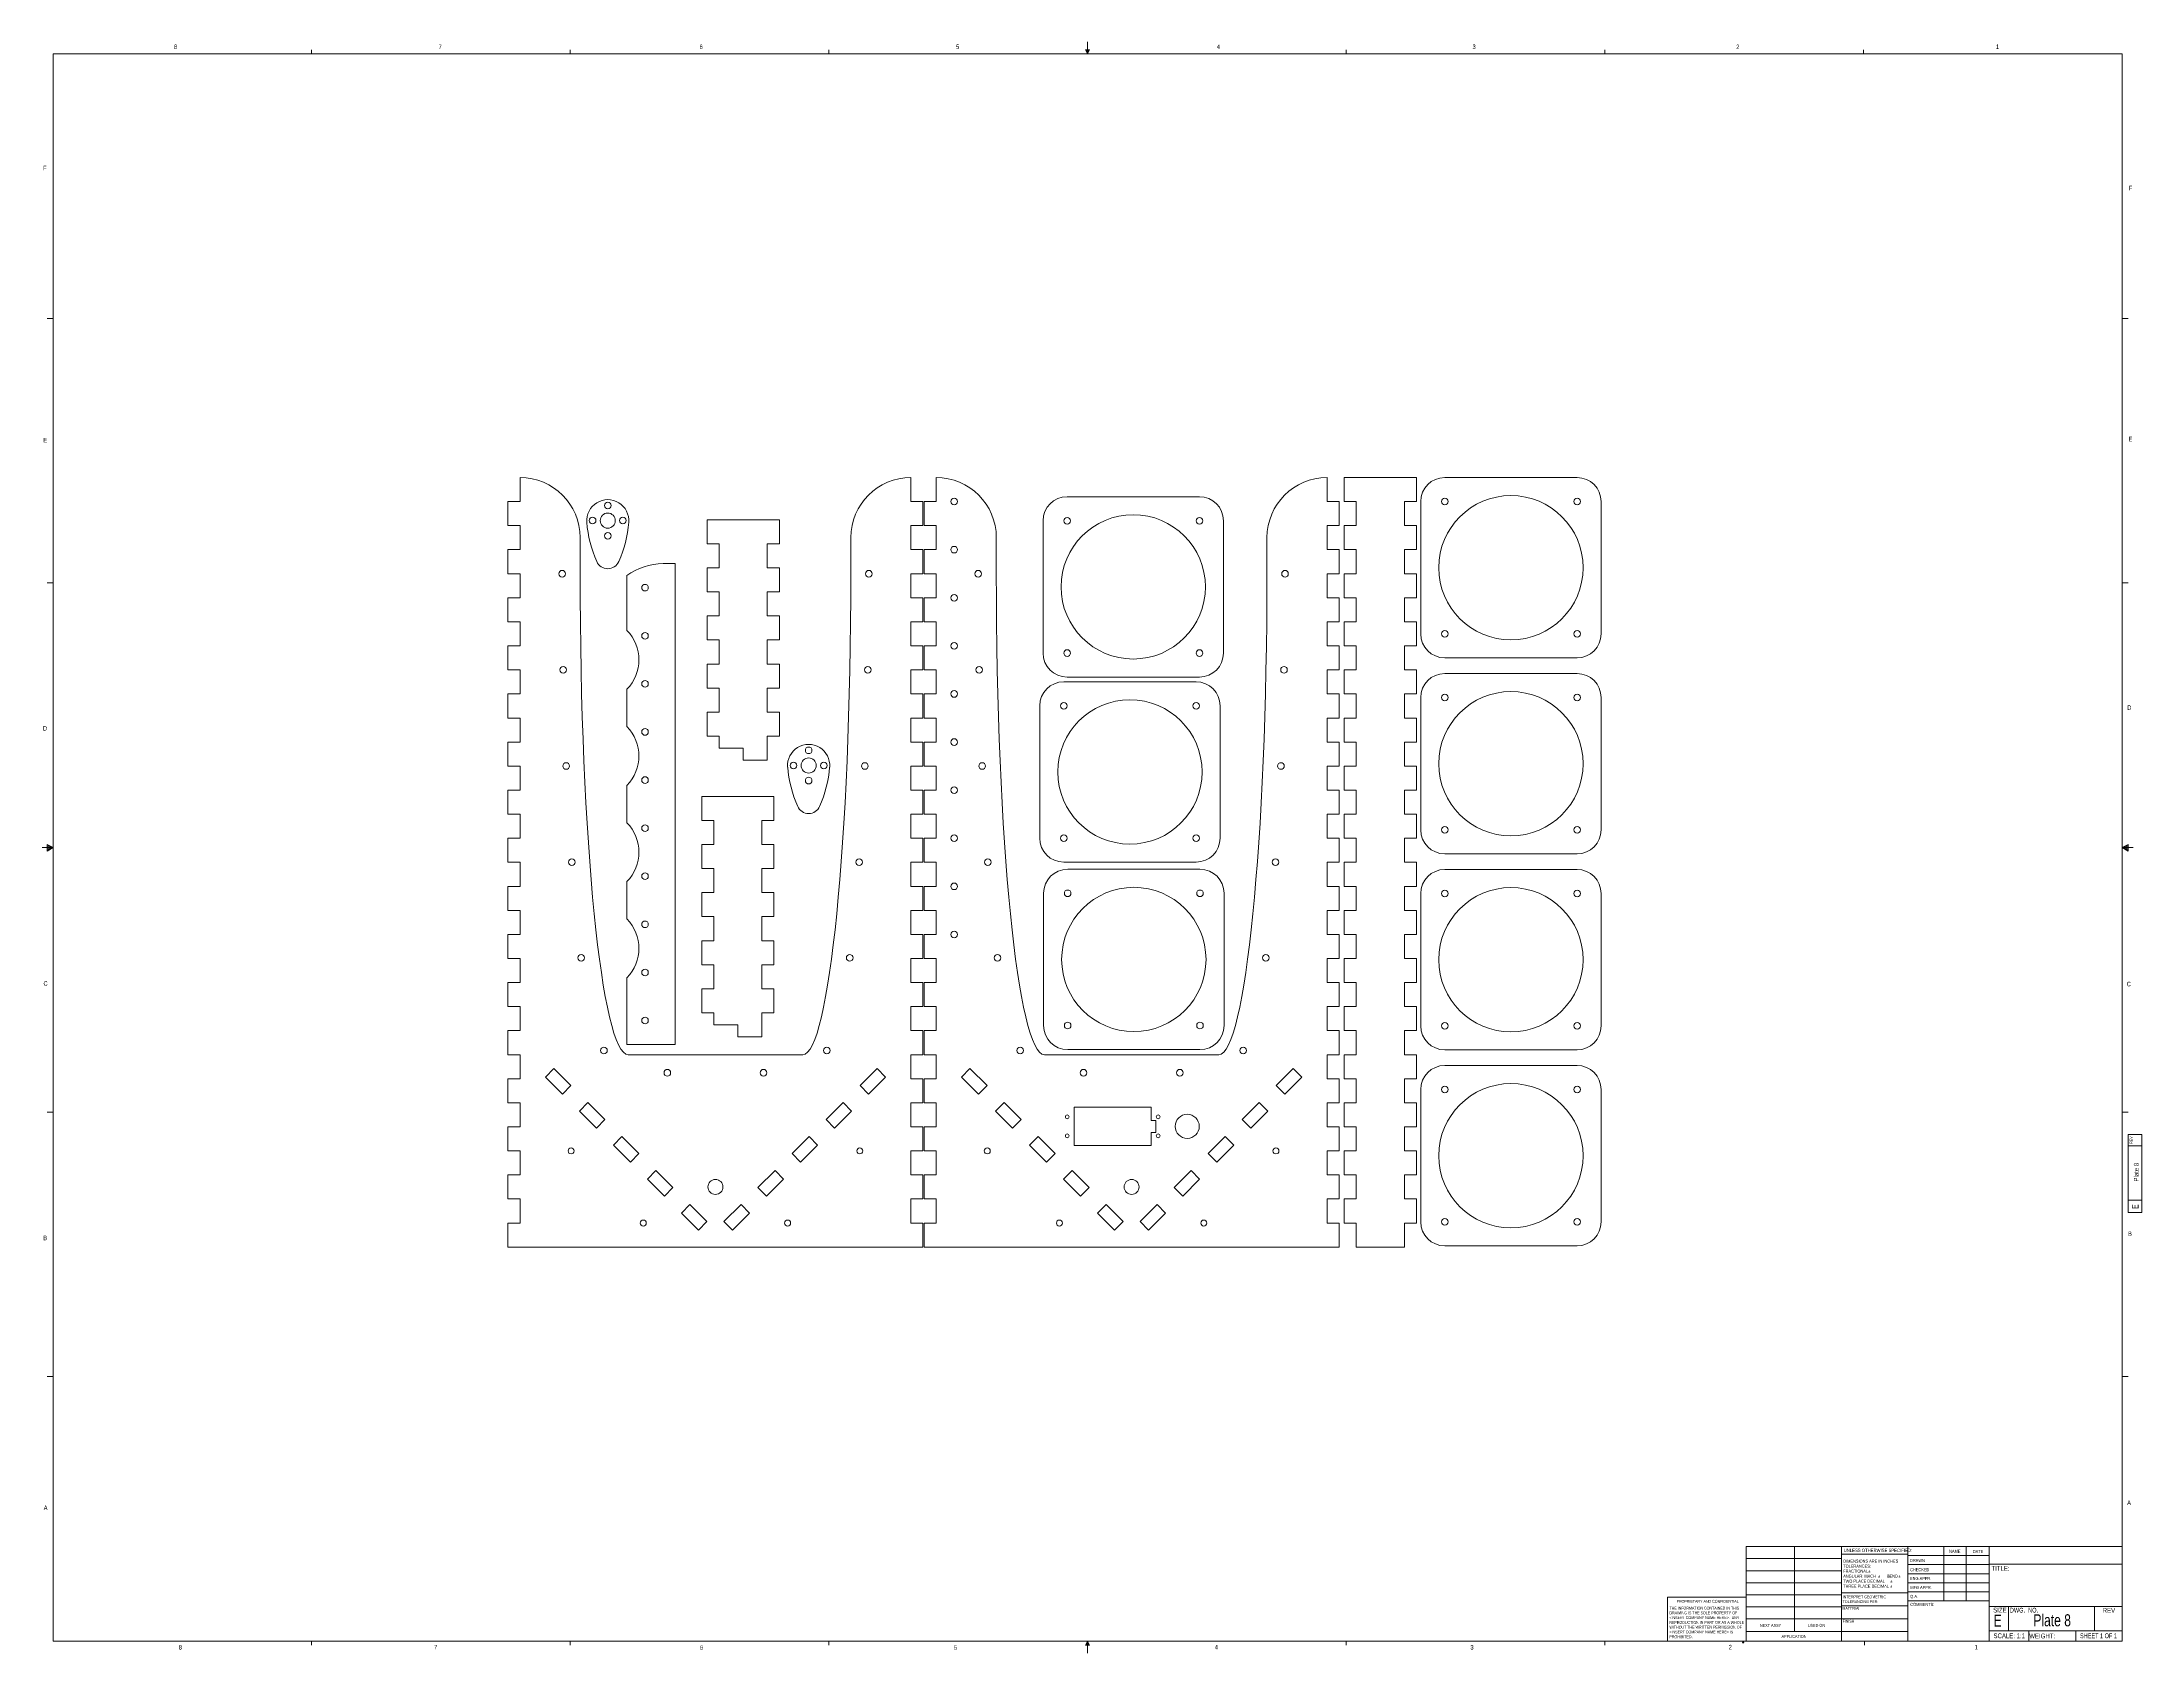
# Model space of a CAD drawing. Header units: inches. Extents: x 0.3 to 43.9, y 0.2 to 33.7.
import ezdxf

# ---------------------------------------------------------------- set-up
doc = ezdxf.new("R2010")
doc.units = ezdxf.units.IN
doc.header["$MEASUREMENT"] = 0
doc.styles.add('SLDTEXTSTYLE0', font='TXT', dxfattribs={"width": 0.75})
doc.styles.add('SLDTEXTSTYLE1', font='TXT', dxfattribs={"width": 0.6875})
doc.styles.add('SLDTEXTSTYLE2', font='TXT', dxfattribs={"width": 0.694444})

# ---------------------------------------------------------------- blocks, each defined once
blk = doc.blocks.new('SW_NOTE_0')
at = {"color": 0, "linetype": 'Continuous', "lineweight": 0, "char_height": 0.06, "attachment_point": 1, "style": 'SLDTEXTSTYLE0'}
for s, insert in [('INTERPRET GEOMETRIC', (0, 0.077)), ('TOLERANCING PER:', (0, -0.022))]:
    blk.add_mtext(s, dxfattribs=dict(at, insert=insert))
blk = doc.blocks.new('SW_NOTE_1')
at = {"color": 0, "linetype": 'Continuous', "lineweight": 0, "char_height": 0.065, "attachment_point": 1, "style": 'SLDTEXTSTYLE0'}
for s, insert in [('DIMENSIONS ARE IN INCHES', (0, 0.084)), ('ANGULAR: MACH', (0, -0.229)), ('TOLERANCES:', (0, -0.021)), ('TWO PLACE DECIMAL', (0, -0.334)), ('FRACTIONAL', (0, -0.125)), ('%%p', (0.518, -0.125)), ('%%p', (0.723, -0.229)), ('BEND', (0.907, -0.229)), ('%%p', (0.979, -0.334)), ('%%p', (1.148, -0.229)), ('THREE PLACE DECIMAL', (0, -0.438)), ('%%p', (0.974, -0.438))]:
    blk.add_mtext(s, dxfattribs=dict(at, insert=insert))
blk = doc.blocks.new('SW_NOTE_2')
at = {"color": 0, "linetype": 'Continuous', "lineweight": 0, "char_height": 0.06, "attachment_point": 1, "style": 'SLDTEXTSTYLE0'}
for s, insert in [('THE INFORMATION CONTAINED IN THIS', (0, 0.077)), ('WITHOUT THE WRITTEN PERMISSION OF', (0, -0.32)), ('<INSERT COMPANY NAME HERE>.  ANY', (0, -0.121)), ('<INSERT COMPANY NAME HERE> IS', (0, -0.42)), ('DRAWING IS THE SOLE PROPERTY OF', (0, -0.022)), ('REPRODUCTION IN PART OR AS A WHOLE', (0, -0.221)), ('PROHIBITED.', (0, -0.519))]:
    blk.add_mtext(s, dxfattribs=dict(at, insert=insert))

msp = doc.modelspace()

# ---------------------------------------------------------------- linework, layer by layer
at = {"color": 7, "linetype": 'Continuous', "lineweight": 0}
for p, q in [((22.023, 33.411), (22.023, 33.658)), ((0.523, 33.411), (43.523, 33.411)), ((0.523, 33.411), (0.523, 0.411)), ((5.898, 33.411), (5.898, 33.495)), ((11.273, 33.411), (11.273, 33.495)), ((16.648, 33.411), (16.648, 33.495)), ((21.981, 33.496), (22.067, 33.496)), ((22.023, 33.411), (21.981, 33.496)), ((22.023, 33.411), (21.989, 33.496)), ((22.023, 33.411), (22.009, 33.496)), ((22.023, 33.411), (22.036, 33.496)), ((22.023, 33.411), (22.046, 33.496)), ((22.023, 33.411), (22.067, 33.496)), ((27.398, 33.411), (27.398, 33.495)), ((32.773, 33.411), (32.773, 33.495)), ((38.148, 33.411), (38.148, 33.495)), ((43.523, 0.411), (43.523, 33.411)), ((0.523, 27.911), (0.398, 27.911)), ((43.523, 27.911), (43.648, 27.911)), ((0.523, 22.411), (0.398, 22.411)), ((43.523, 22.411), (43.648, 22.411)), ((0.523, 16.911), (0.294, 16.911)), ((0.399, 16.976), (0.399, 16.837)), ((0.523, 16.911), (0.399, 16.976)), ((0.399, 16.958), (0.523, 16.911)), ((0.399, 16.934), (0.523, 16.911)), ((0.399, 16.837), (0.523, 16.911)), ((0.399, 16.865), (0.523, 16.911)), ((0.399, 16.891), (0.523, 16.911)), ((43.523, 16.911), (43.647, 16.976)), ((43.647, 16.958), (43.523, 16.911)), ((43.647, 16.934), (43.523, 16.911)), ((43.647, 16.891), (43.523, 16.911)), ((43.647, 16.865), (43.523, 16.911)), ((43.647, 16.837), (43.523, 16.911)), ((43.523, 16.911), (43.752, 16.911)), ((43.647, 16.976), (43.647, 16.837)), ((0.523, 11.411), (0.398, 11.411)), ((43.523, 11.411), (43.648, 11.411)), ((43.648, 10.943), (43.937, 10.943)), ((43.648, 10.943), (43.648, 9.32)), ((43.937, 10.943), (43.937, 9.32)), ((43.937, 10.71), (43.648, 10.71)), ((43.648, 9.576), (43.937, 9.576)), ((43.648, 9.32), (43.937, 9.32)), ((0.523, 5.911), (0.398, 5.911)), ((43.523, 5.911), (43.648, 5.911)), ((35.714, 2.375), (43.523, 2.375)), ((35.714, 0.411), (35.714, 2.375)), ((36.712, 2.375), (36.712, 0.607)), ((37.691, 0.411), (37.691, 2.375)), ((39.073, 2.221), (37.691, 2.221)), ((39.073, 2.375), (39.073, 0.411)), ((39.073, 2.187), (40.764, 2.187)), ((39.817, 2.375), (39.817, 1.25)), ((40.285, 2.375), (40.285, 1.25)), ((40.764, 2.375), (40.764, 0.411)), ((35.714, 2.125), (37.691, 2.125)), ((35.714, 1.875), (37.691, 1.875)), ((39.073, 2), (40.764, 2)), ((39.073, 1.812), (40.764, 1.812)), ((40.764, 2.008), (43.523, 2.008)), ((34.077, 0.411), (34.077, 1.325)), ((35.714, 1.325), (34.077, 1.325)), ((35.714, 1.625), (37.691, 1.625)), ((35.714, 1.375), (37.691, 1.375)), ((37.691, 1.414), (39.073, 1.414)), ((40.764, 1.625), (39.073, 1.625)), ((40.764, 1.437), (39.073, 1.437)), ((35.714, 1.125), (37.691, 1.125)), ((35.714, 0.875), (37.691, 0.875)), ((37.691, 1.144), (39.073, 1.144)), ((37.691, 0.874), (39.073, 0.874)), ((40.764, 1.25), (39.073, 1.25)), ((40.764, 1.13), (43.523, 1.13)), ((41.16, 1.13), (41.16, 0.623)), ((42.951, 1.13), (42.951, 0.623)), ((35.714, 0.607), (39.073, 0.607)), ((40.764, 0.623), (43.523, 0.623)), ((41.587, 0.623), (41.587, 0.411)), ((42.559, 0.623), (42.559, 0.411)), ((43.523, 0.411), (0.523, 0.411)), ((5.898, 0.411), (5.898, 0.326)), ((11.273, 0.411), (11.273, 0.326)), ((16.648, 0.411), (16.648, 0.326)), ((22.023, 0.411), (21.981, 0.325)), ((21.981, 0.325), (22.067, 0.325)), ((22.023, 0.411), (21.989, 0.325)), ((22.023, 0.411), (22.009, 0.325)), ((22.023, 0.411), (22.023, 0.163)), ((22.023, 0.411), (22.067, 0.325)), ((22.023, 0.411), (22.046, 0.325)), ((22.023, 0.411), (22.036, 0.325)), ((27.398, 0.411), (27.398, 0.326)), ((32.773, 0.411), (32.773, 0.326)), ((35.634, 0.376), (35.648, 0.411)), ((35.66, 0.376), (35.634, 0.376)), ((35.648, 0.411), (35.66, 0.376)), ((38.173, 0.411), (38.173, 0.326))]:
    msp.add_line(p, q, dxfattribs=at)
at = {"color": 7, "linetype": 'Continuous', "lineweight": 15}
for p, q in [((10.228, 24.103), (10.228, 24.603)), ((18.353, 24.603), (18.353, 24.103)), ((18.877, 24.103), (18.877, 24.603)), ((27.002, 24.603), (27.002, 24.103)), ((28.859, 24.603), (27.359, 24.603)), ((27.359, 24.103), (27.359, 24.603)), ((28.859, 24.103), (28.859, 24.603)), ((29.447, 24.603), (32.197, 24.603)), ((9.978, 24.103), (9.978, 23.603)), ((9.978, 24.103), (10.228, 24.103)), ((18.353, 24.103), (18.603, 24.103)), ((18.603, 23.603), (18.603, 24.103)), ((18.627, 24.103), (18.627, 23.603)), ((18.627, 24.103), (18.877, 24.103)), ((24.348, 24.204), (21.598, 24.204)), ((27.002, 24.103), (27.252, 24.103)), ((27.252, 23.603), (27.252, 24.103)), ((27.359, 24.103), (27.609, 24.103)), ((27.609, 24.103), (27.609, 23.603)), ((28.609, 24.103), (28.859, 24.103)), ((28.609, 23.603), (28.609, 24.103)), ((28.947, 21.353), (28.947, 24.103)), ((32.697, 24.103), (32.697, 21.353)), ((10.228, 23.603), (9.978, 23.603)), ((10.228, 23.103), (10.228, 23.603)), ((14.118, 23.725), (15.618, 23.725)), ((14.118, 23.225), (14.118, 23.725)), ((15.618, 23.225), (15.618, 23.725)), ((18.603, 23.603), (18.353, 23.603)), ((18.353, 23.603), (18.353, 23.103)), ((18.877, 23.603), (18.627, 23.603)), ((18.877, 23.103), (18.877, 23.603)), ((21.098, 23.704), (21.098, 20.954)), ((24.848, 20.954), (24.848, 23.704)), ((27.252, 23.603), (27.002, 23.603)), ((27.002, 23.603), (27.002, 23.103)), ((27.609, 23.603), (27.359, 23.603)), ((27.359, 23.103), (27.359, 23.603)), ((28.859, 23.603), (28.609, 23.603)), ((28.859, 23.103), (28.859, 23.603)), ((11.478, 22.603), (11.478, 23.353)), ((14.368, 23.225), (14.118, 23.225)), ((14.368, 22.725), (14.368, 23.225)), ((15.618, 23.225), (15.368, 23.225)), ((15.368, 23.225), (15.368, 22.725)), ((17.103, 23.353), (17.103, 22.603)), ((20.127, 22.603), (20.127, 23.353)), ((25.752, 23.353), (25.752, 22.603)), ((9.978, 23.103), (9.978, 22.603)), ((9.978, 23.103), (10.228, 23.103)), ((13.451, 22.813), (13.201, 22.813)), ((13.451, 12.813), (13.451, 22.813)), ((14.118, 22.725), (14.368, 22.725)), ((14.118, 22.225), (14.118, 22.725)), ((15.368, 22.725), (15.618, 22.725)), ((15.618, 22.225), (15.618, 22.725)), ((18.353, 23.103), (18.603, 23.103)), ((18.603, 22.603), (18.603, 23.103)), ((18.627, 23.103), (18.627, 22.603)), ((18.627, 23.103), (18.877, 23.103)), ((27.002, 23.103), (27.252, 23.103)), ((27.252, 22.603), (27.252, 23.103)), ((27.359, 23.103), (27.609, 23.103)), ((27.609, 23.103), (27.609, 22.603)), ((28.609, 23.103), (28.859, 23.103)), ((28.609, 22.603), (28.609, 23.103)), ((10.228, 22.603), (9.978, 22.603)), ((10.228, 22.103), (10.228, 22.603)), ((12.451, 22.563), (12.451, 21.425)), ((18.603, 22.603), (18.353, 22.603)), ((18.353, 22.603), (18.353, 22.103)), ((18.877, 22.603), (18.627, 22.603)), ((18.877, 22.103), (18.877, 22.603)), ((27.252, 22.603), (27.002, 22.603)), ((27.002, 22.603), (27.002, 22.103)), ((27.609, 22.603), (27.359, 22.603)), ((27.359, 22.103), (27.359, 22.603)), ((28.859, 22.603), (28.609, 22.603)), ((28.859, 22.103), (28.859, 22.603)), ((9.978, 22.103), (9.978, 21.603)), ((9.978, 22.103), (10.228, 22.103)), ((14.368, 22.225), (14.118, 22.225)), ((14.368, 21.725), (14.368, 22.225)), ((15.618, 22.225), (15.368, 22.225)), ((15.368, 22.225), (15.368, 21.725)), ((18.353, 22.103), (18.603, 22.103)), ((18.603, 21.603), (18.603, 22.103)), ((18.627, 22.103), (18.627, 21.603)), ((18.627, 22.103), (18.877, 22.103)), ((27.002, 22.103), (27.252, 22.103)), ((27.252, 21.603), (27.252, 22.103)), ((27.359, 22.103), (27.609, 22.103)), ((27.609, 22.103), (27.609, 21.603)), ((28.609, 22.103), (28.859, 22.103)), ((28.609, 21.603), (28.609, 22.103)), ((10.228, 21.603), (9.978, 21.603)), ((10.228, 21.103), (10.228, 21.603)), ((14.118, 21.725), (14.368, 21.725)), ((14.118, 21.225), (14.118, 21.725)), ((15.368, 21.725), (15.618, 21.725)), ((15.618, 21.225), (15.618, 21.725)), ((18.603, 21.603), (18.353, 21.603)), ((18.353, 21.603), (18.353, 21.103)), ((18.877, 21.603), (18.627, 21.603)), ((18.877, 21.103), (18.877, 21.603)), ((27.252, 21.603), (27.002, 21.603)), ((27.002, 21.603), (27.002, 21.103)), ((27.609, 21.603), (27.359, 21.603)), ((27.359, 21.103), (27.359, 21.603)), ((28.859, 21.603), (28.609, 21.603)), ((28.859, 21.103), (28.859, 21.603)), ((9.978, 21.103), (9.978, 20.603)), ((9.978, 21.103), (10.228, 21.103)), ((14.368, 21.225), (14.118, 21.225)), ((14.368, 20.725), (14.368, 21.225)), ((15.618, 21.225), (15.368, 21.225)), ((15.368, 21.225), (15.368, 20.725)), ((18.353, 21.103), (18.603, 21.103)), ((18.603, 20.603), (18.603, 21.103)), ((18.627, 21.103), (18.627, 20.603)), ((18.627, 21.103), (18.877, 21.103)), ((27.002, 21.103), (27.252, 21.103)), ((27.252, 20.603), (27.252, 21.103)), ((27.359, 21.103), (27.609, 21.103)), ((27.609, 21.103), (27.609, 20.603)), ((28.609, 21.103), (28.859, 21.103)), ((28.609, 20.603), (28.609, 21.103)), ((10.228, 20.603), (9.978, 20.603)), ((10.228, 20.103), (10.228, 20.603)), ((14.118, 20.725), (14.368, 20.725)), ((14.118, 20.225), (14.118, 20.725)), ((15.368, 20.725), (15.618, 20.725)), ((15.618, 20.225), (15.618, 20.725)), ((18.603, 20.603), (18.353, 20.603)), ((18.353, 20.603), (18.353, 20.103)), ((18.877, 20.603), (18.627, 20.603)), ((18.877, 20.103), (18.877, 20.603)), ((27.252, 20.603), (27.002, 20.603)), ((27.002, 20.603), (27.002, 20.103)), ((27.609, 20.603), (27.359, 20.603)), ((27.359, 20.103), (27.359, 20.603)), ((28.859, 20.603), (28.609, 20.603)), ((28.859, 20.103), (28.859, 20.603)), ((32.197, 20.853), (29.447, 20.853)), ((29.447, 20.528), (32.197, 20.528)), ((9.978, 20.103), (9.978, 19.603)), ((9.978, 20.103), (10.228, 20.103)), ((12.451, 20.201), (12.451, 19.425)), ((14.368, 20.225), (14.118, 20.225)), ((14.368, 19.725), (14.368, 20.225)), ((15.618, 20.225), (15.368, 20.225)), ((15.368, 20.225), (15.368, 19.725)), ((18.353, 20.103), (18.603, 20.103)), ((18.603, 19.603), (18.603, 20.103)), ((18.627, 20.103), (18.627, 19.603)), ((18.627, 20.103), (18.877, 20.103)), ((21.529, 20.356), (24.279, 20.356)), ((21.598, 20.454), (24.348, 20.454)), ((27.002, 20.103), (27.252, 20.103)), ((27.252, 19.603), (27.252, 20.103)), ((27.359, 20.103), (27.609, 20.103)), ((27.609, 20.103), (27.609, 19.603)), ((28.609, 20.103), (28.859, 20.103)), ((28.609, 19.603), (28.609, 20.103)), ((14.118, 19.725), (14.368, 19.725)), ((14.118, 19.225), (14.118, 19.725)), ((15.368, 19.725), (15.618, 19.725)), ((15.618, 19.225), (15.618, 19.725)), ((21.029, 17.106), (21.029, 19.856)), ((24.779, 19.856), (24.779, 17.106)), ((28.947, 17.278), (28.947, 20.028)), ((32.697, 20.028), (32.697, 17.278)), ((10.228, 19.603), (9.978, 19.603)), ((10.228, 19.103), (10.228, 19.603)), ((14.368, 19.225), (14.118, 19.225)), ((14.368, 18.975), (14.368, 19.225)), ((15.618, 19.225), (15.368, 19.225)), ((15.368, 19.225), (15.368, 18.725)), ((18.603, 19.603), (18.353, 19.603)), ((18.353, 19.603), (18.353, 19.103)), ((18.877, 19.603), (18.627, 19.603)), ((18.877, 19.103), (18.877, 19.603)), ((27.252, 19.603), (27.002, 19.603)), ((27.002, 19.603), (27.002, 19.103)), ((27.609, 19.603), (27.359, 19.603)), ((27.359, 19.103), (27.359, 19.603)), ((28.859, 19.603), (28.609, 19.603)), ((28.859, 19.103), (28.859, 19.603)), ((9.978, 19.103), (9.978, 18.603)), ((9.978, 19.103), (10.228, 19.103)), ((14.868, 18.975), (14.368, 18.975)), ((14.868, 18.725), (14.868, 18.975)), ((18.353, 19.103), (18.603, 19.103)), ((18.603, 18.603), (18.603, 19.103)), ((18.627, 19.103), (18.627, 18.603)), ((18.627, 19.103), (18.877, 19.103)), ((27.002, 19.103), (27.252, 19.103)), ((27.252, 18.603), (27.252, 19.103)), ((27.359, 19.103), (27.609, 19.103)), ((27.609, 19.103), (27.609, 18.603)), ((28.609, 19.103), (28.859, 19.103)), ((28.609, 18.603), (28.609, 19.103)), ((10.228, 18.603), (9.978, 18.603)), ((10.228, 18.103), (10.228, 18.603)), ((14.868, 18.725), (15.368, 18.725)), ((18.603, 18.603), (18.353, 18.603)), ((18.353, 18.603), (18.353, 18.103)), ((18.877, 18.603), (18.627, 18.603)), ((18.877, 18.103), (18.877, 18.603)), ((27.252, 18.603), (27.002, 18.603)), ((27.002, 18.603), (27.002, 18.103)), ((27.609, 18.603), (27.359, 18.603)), ((27.359, 18.103), (27.359, 18.603)), ((28.859, 18.603), (28.609, 18.603)), ((28.859, 18.103), (28.859, 18.603)), ((9.978, 18.103), (9.978, 17.603)), ((9.978, 18.103), (10.228, 18.103)), ((12.451, 18.201), (12.451, 17.425)), ((14.006, 17.973), (15.506, 17.973)), ((14.006, 17.473), (14.006, 17.973)), ((15.506, 17.473), (15.506, 17.973)), ((18.353, 18.103), (18.603, 18.103)), ((18.603, 17.603), (18.603, 18.103)), ((18.627, 18.103), (18.627, 17.603)), ((18.627, 18.103), (18.877, 18.103)), ((27.002, 18.103), (27.252, 18.103)), ((27.252, 17.603), (27.252, 18.103)), ((27.359, 18.103), (27.609, 18.103)), ((27.609, 18.103), (27.609, 17.603)), ((28.609, 18.103), (28.859, 18.103)), ((28.609, 17.603), (28.609, 18.103)), ((10.228, 17.603), (9.978, 17.603)), ((10.228, 17.103), (10.228, 17.603)), ((14.256, 17.473), (14.006, 17.473)), ((14.256, 16.973), (14.256, 17.473)), ((15.506, 17.473), (15.256, 17.473)), ((15.256, 17.473), (15.256, 16.973)), ((18.603, 17.603), (18.353, 17.603)), ((18.353, 17.603), (18.353, 17.103)), ((18.877, 17.603), (18.627, 17.603)), ((18.877, 17.103), (18.877, 17.603)), ((27.252, 17.603), (27.002, 17.603)), ((27.002, 17.603), (27.002, 17.103)), ((27.609, 17.603), (27.359, 17.603)), ((27.359, 17.103), (27.359, 17.603)), ((28.859, 17.603), (28.609, 17.603)), ((28.859, 17.103), (28.859, 17.603)), ((9.978, 17.103), (9.978, 16.603)), ((9.978, 17.103), (10.228, 17.103)), ((18.353, 17.103), (18.603, 17.103)), ((18.603, 16.603), (18.603, 17.103)), ((18.627, 17.103), (18.627, 16.603)), ((18.627, 17.103), (18.877, 17.103)), ((27.002, 17.103), (27.252, 17.103)), ((27.252, 16.603), (27.252, 17.103)), ((27.359, 17.103), (27.609, 17.103)), ((27.609, 17.103), (27.609, 16.603)), ((28.609, 17.103), (28.859, 17.103)), ((28.609, 16.603), (28.609, 17.103)), ((10.228, 16.603), (9.978, 16.603)), ((10.228, 16.103), (10.228, 16.603)), ((14.006, 16.973), (14.256, 16.973)), ((14.006, 16.473), (14.006, 16.973)), ((15.256, 16.973), (15.506, 16.973)), ((15.506, 16.473), (15.506, 16.973)), ((18.603, 16.603), (18.353, 16.603)), ((18.353, 16.603), (18.353, 16.103)), ((18.877, 16.603), (18.627, 16.603)), ((18.877, 16.103), (18.877, 16.603)), ((24.279, 16.606), (21.529, 16.606)), ((27.252, 16.603), (27.002, 16.603)), ((27.002, 16.603), (27.002, 16.103)), ((27.609, 16.603), (27.359, 16.603)), ((27.359, 16.103), (27.359, 16.603)), ((28.859, 16.603), (28.609, 16.603)), ((28.859, 16.103), (28.859, 16.603)), ((32.197, 16.778), (29.447, 16.778)), ((12.451, 16.201), (12.451, 15.425)), ((14.256, 16.473), (14.006, 16.473)), ((14.256, 15.973), (14.256, 16.473)), ((15.506, 16.473), (15.256, 16.473)), ((15.256, 16.473), (15.256, 15.973)), ((21.61, 16.458), (24.36, 16.458)), ((29.447, 16.453), (32.197, 16.453)), ((9.978, 16.103), (9.978, 15.603)), ((9.978, 16.103), (10.228, 16.103)), ((14.006, 15.973), (14.256, 15.973)), ((14.006, 15.473), (14.006, 15.973)), ((15.256, 15.973), (15.506, 15.973)), ((15.506, 15.473), (15.506, 15.973)), ((18.353, 16.103), (18.603, 16.103)), ((18.603, 15.603), (18.603, 16.103)), ((18.627, 16.103), (18.627, 15.603)), ((18.627, 16.103), (18.877, 16.103)), ((21.11, 13.208), (21.11, 15.958)), ((24.86, 15.958), (24.86, 13.208)), ((27.002, 16.103), (27.252, 16.103)), ((27.252, 15.603), (27.252, 16.103)), ((27.359, 16.103), (27.609, 16.103)), ((27.609, 16.103), (27.609, 15.603)), ((28.609, 16.103), (28.859, 16.103)), ((28.609, 15.603), (28.609, 16.103)), ((28.947, 13.203), (28.947, 15.953)), ((32.697, 15.953), (32.697, 13.203)), ((10.228, 15.603), (9.978, 15.603)), ((10.228, 15.103), (10.228, 15.603)), ((14.256, 15.473), (14.006, 15.473)), ((14.256, 14.973), (14.256, 15.473)), ((15.506, 15.473), (15.256, 15.473)), ((15.256, 15.473), (15.256, 14.973)), ((18.603, 15.603), (18.353, 15.603)), ((18.353, 15.603), (18.353, 15.103)), ((18.877, 15.603), (18.627, 15.603)), ((18.877, 15.103), (18.877, 15.603)), ((27.252, 15.603), (27.002, 15.603)), ((27.002, 15.603), (27.002, 15.103)), ((27.609, 15.603), (27.359, 15.603)), ((27.359, 15.103), (27.359, 15.603)), ((28.859, 15.603), (28.609, 15.603)), ((28.859, 15.103), (28.859, 15.603)), ((9.978, 15.103), (10.228, 15.103)), ((9.978, 15.103), (9.978, 14.603)), ((14.006, 14.973), (14.256, 14.973)), ((14.006, 14.473), (14.006, 14.973)), ((15.256, 14.973), (15.506, 14.973)), ((15.506, 14.473), (15.506, 14.973)), ((18.353, 15.103), (18.603, 15.103)), ((18.603, 14.603), (18.603, 15.103)), ((18.627, 15.103), (18.627, 14.603)), ((18.627, 15.103), (18.877, 15.103)), ((27.002, 15.103), (27.252, 15.103)), ((27.252, 14.603), (27.252, 15.103)), ((27.359, 15.103), (27.609, 15.103)), ((27.609, 15.103), (27.609, 14.603)), ((28.609, 15.103), (28.859, 15.103)), ((28.609, 14.603), (28.609, 15.103)), ((10.228, 14.603), (9.978, 14.603)), ((10.228, 14.103), (10.228, 14.603)), ((14.256, 14.473), (14.006, 14.473)), ((14.256, 13.973), (14.256, 14.473)), ((15.506, 14.473), (15.256, 14.473)), ((15.256, 14.473), (15.256, 13.973)), ((18.603, 14.603), (18.353, 14.603)), ((18.353, 14.603), (18.353, 14.103)), ((18.877, 14.603), (18.627, 14.603)), ((18.877, 14.103), (18.877, 14.603)), ((27.252, 14.603), (27.002, 14.603)), ((27.002, 14.603), (27.002, 14.103)), ((27.609, 14.603), (27.359, 14.603)), ((27.359, 14.103), (27.359, 14.603)), ((28.859, 14.603), (28.609, 14.603)), ((28.859, 14.103), (28.859, 14.603)), ((9.978, 14.103), (9.978, 13.603)), ((9.978, 14.103), (10.228, 14.103)), ((12.451, 14.201), (12.451, 12.813)), ((14.006, 13.973), (14.256, 13.973)), ((14.006, 13.473), (14.006, 13.973)), ((15.256, 13.973), (15.506, 13.973)), ((15.506, 13.473), (15.506, 13.973)), ((18.353, 14.103), (18.603, 14.103)), ((18.603, 13.603), (18.603, 14.103)), ((18.627, 14.103), (18.627, 13.603)), ((18.627, 14.103), (18.877, 14.103)), ((27.002, 14.103), (27.252, 14.103)), ((27.252, 13.603), (27.252, 14.103)), ((27.359, 14.103), (27.609, 14.103)), ((27.609, 14.103), (27.609, 13.603)), ((28.609, 14.103), (28.859, 14.103)), ((28.609, 13.603), (28.609, 14.103)), ((10.228, 13.603), (9.978, 13.603)), ((10.228, 13.103), (10.228, 13.603)), ((18.603, 13.603), (18.353, 13.603)), ((18.353, 13.603), (18.353, 13.103)), ((18.877, 13.603), (18.627, 13.603)), ((18.877, 13.103), (18.877, 13.603)), ((27.252, 13.603), (27.002, 13.603)), ((27.002, 13.603), (27.002, 13.103)), ((27.609, 13.603), (27.359, 13.603)), ((27.359, 13.103), (27.359, 13.603)), ((28.859, 13.603), (28.609, 13.603)), ((28.859, 13.103), (28.859, 13.603)), ((9.978, 13.103), (9.978, 12.603)), ((9.978, 13.103), (10.228, 13.103)), ((14.256, 13.473), (14.006, 13.473)), ((14.256, 13.223), (14.256, 13.473)), ((14.756, 13.223), (14.256, 13.223)), ((14.756, 12.973), (14.756, 13.223)), ((15.506, 13.473), (15.256, 13.473)), ((15.256, 13.473), (15.256, 12.973)), ((18.353, 13.103), (18.603, 13.103)), ((18.603, 12.603), (18.603, 13.103)), ((18.627, 13.103), (18.627, 12.603)), ((18.627, 13.103), (18.877, 13.103)), ((27.002, 13.103), (27.252, 13.103)), ((27.252, 12.603), (27.252, 13.103)), ((27.359, 13.103), (27.609, 13.103)), ((27.609, 13.103), (27.609, 12.603)), ((28.609, 13.103), (28.859, 13.103)), ((28.609, 12.603), (28.609, 13.103)), ((12.451, 12.813), (13.451, 12.813)), ((14.756, 12.973), (15.256, 12.973)), ((24.36, 12.708), (21.61, 12.708)), ((32.197, 12.703), (29.447, 12.703)), ((10.228, 12.603), (9.978, 12.603)), ((10.228, 12.103), (10.228, 12.603)), ((10.755, 12.139), (10.932, 12.316)), ((10.932, 12.316), (11.285, 11.962)), ((16.103, 12.603), (12.478, 12.603)), ((17.296, 11.962), (17.649, 12.316)), ((17.649, 12.316), (17.826, 12.139)), ((18.603, 12.603), (18.353, 12.603)), ((18.353, 12.603), (18.353, 12.103)), ((18.877, 12.603), (18.627, 12.603)), ((18.877, 12.103), (18.877, 12.603)), ((19.404, 12.139), (19.58, 12.316)), ((19.58, 12.316), (19.934, 11.962)), ((24.752, 12.603), (21.127, 12.603)), ((25.944, 11.962), (26.298, 12.316)), ((26.298, 12.316), (26.475, 12.139)), ((27.252, 12.603), (27.002, 12.603)), ((27.002, 12.603), (27.002, 12.103)), ((27.609, 12.603), (27.359, 12.603)), ((27.359, 12.103), (27.359, 12.603)), ((28.859, 12.603), (28.609, 12.603)), ((28.859, 12.103), (28.859, 12.603)), ((29.447, 12.378), (32.197, 12.378)), ((9.978, 12.103), (9.978, 11.603)), ((9.978, 12.103), (10.228, 12.103)), ((11.108, 11.785), (10.755, 12.139)), ((11.285, 11.962), (11.108, 11.785)), ((17.472, 11.785), (17.296, 11.962)), ((17.826, 12.139), (17.472, 11.785)), ((18.353, 12.103), (18.603, 12.103)), ((18.603, 11.603), (18.603, 12.103)), ((18.627, 12.103), (18.627, 11.603)), ((18.627, 12.103), (18.877, 12.103)), ((19.757, 11.785), (19.404, 12.139)), ((19.934, 11.962), (19.757, 11.785)), ((26.121, 11.785), (25.944, 11.962)), ((26.475, 12.139), (26.121, 11.785)), ((27.002, 12.103), (27.252, 12.103)), ((27.252, 11.603), (27.252, 12.103)), ((27.359, 12.103), (27.609, 12.103)), ((27.609, 12.103), (27.609, 11.603)), ((28.609, 12.103), (28.859, 12.103)), ((28.609, 11.603), (28.609, 12.103)), ((28.947, 9.128), (28.947, 11.878)), ((32.697, 11.878), (32.697, 9.128)), ((10.228, 11.603), (9.978, 11.603)), ((10.228, 11.103), (10.228, 11.603)), ((11.462, 11.432), (11.639, 11.609)), ((11.816, 11.078), (11.462, 11.432)), ((11.639, 11.609), (11.992, 11.255)), ((16.589, 11.255), (16.942, 11.609)), ((17.119, 11.432), (16.765, 11.078)), ((16.942, 11.609), (17.119, 11.432)), ((18.603, 11.603), (18.353, 11.603)), ((18.353, 11.603), (18.353, 11.103)), ((18.877, 11.603), (18.627, 11.603)), ((18.877, 11.103), (18.877, 11.603)), ((20.111, 11.432), (20.288, 11.609)), ((20.464, 11.078), (20.111, 11.432)), ((20.288, 11.609), (20.641, 11.255)), ((23.345, 11.513), (21.745, 11.513)), ((21.745, 11.513), (21.745, 10.713)), ((23.345, 11.238), (23.345, 11.513)), ((25.237, 11.255), (25.591, 11.609)), ((25.768, 11.432), (25.414, 11.078)), ((25.591, 11.609), (25.768, 11.432)), ((27.252, 11.603), (27.002, 11.603)), ((27.002, 11.603), (27.002, 11.103)), ((27.609, 11.603), (27.359, 11.603)), ((27.359, 11.103), (27.359, 11.603)), ((28.859, 11.603), (28.609, 11.603)), ((28.859, 11.103), (28.859, 11.603)), ((9.978, 11.103), (9.978, 10.603)), ((9.978, 11.103), (10.228, 11.103)), ((11.992, 11.255), (11.816, 11.078)), ((16.765, 11.078), (16.589, 11.255)), ((18.353, 11.103), (18.603, 11.103)), ((18.603, 10.603), (18.603, 11.103)), ((18.627, 11.103), (18.627, 10.603)), ((18.627, 11.103), (18.877, 11.103)), ((20.641, 11.255), (20.464, 11.078)), ((23.445, 11.238), (23.345, 11.238)), ((23.345, 10.713), (23.345, 10.988)), ((23.345, 10.988), (23.445, 10.988)), ((23.445, 10.988), (23.445, 11.238)), ((25.414, 11.078), (25.237, 11.255)), ((27.002, 11.103), (27.252, 11.103)), ((27.252, 10.603), (27.252, 11.103)), ((27.359, 11.103), (27.609, 11.103)), ((27.609, 11.103), (27.609, 10.603)), ((28.609, 11.103), (28.859, 11.103)), ((28.609, 10.603), (28.609, 11.103)), ((10.228, 10.603), (9.978, 10.603)), ((10.228, 10.103), (10.228, 10.603)), ((12.169, 10.725), (12.346, 10.902)), ((12.523, 10.371), (12.169, 10.725)), ((12.346, 10.902), (12.699, 10.548)), ((12.699, 10.548), (12.523, 10.371)), ((15.881, 10.548), (16.235, 10.902)), ((16.058, 10.371), (15.881, 10.548)), ((16.412, 10.725), (16.058, 10.371)), ((16.235, 10.902), (16.412, 10.725)), ((18.603, 10.603), (18.353, 10.603)), ((18.353, 10.603), (18.353, 10.103)), ((18.877, 10.603), (18.627, 10.603)), ((18.877, 10.103), (18.877, 10.603)), ((20.818, 10.725), (20.995, 10.902)), ((21.171, 10.371), (20.818, 10.725)), ((20.995, 10.902), (21.348, 10.548)), ((21.348, 10.548), (21.171, 10.371)), ((21.745, 10.713), (23.345, 10.713)), ((24.53, 10.548), (24.884, 10.902)), ((24.707, 10.371), (24.53, 10.548)), ((25.06, 10.725), (24.707, 10.371)), ((24.884, 10.902), (25.06, 10.725)), ((27.252, 10.603), (27.002, 10.603)), ((27.002, 10.603), (27.002, 10.103)), ((27.609, 10.603), (27.359, 10.603)), ((27.359, 10.103), (27.359, 10.603)), ((28.859, 10.603), (28.609, 10.603)), ((28.859, 10.103), (28.859, 10.603)), ((9.978, 10.103), (9.978, 9.603)), ((9.978, 10.103), (10.228, 10.103)), ((12.876, 10.018), (13.053, 10.194)), ((13.053, 10.194), (13.407, 9.841)), ((15.174, 9.841), (15.528, 10.194)), ((15.528, 10.194), (15.705, 10.018)), ((18.353, 10.103), (18.603, 10.103)), ((18.603, 9.603), (18.603, 10.103)), ((18.627, 10.103), (18.627, 9.603)), ((18.627, 10.103), (18.877, 10.103)), ((21.525, 10.018), (21.702, 10.194)), ((21.702, 10.194), (22.055, 9.841)), ((23.823, 9.841), (24.177, 10.194)), ((24.177, 10.194), (24.353, 10.018)), ((27.002, 10.103), (27.252, 10.103)), ((27.252, 9.603), (27.252, 10.103)), ((27.359, 10.103), (27.609, 10.103)), ((27.609, 10.103), (27.609, 9.603)), ((28.609, 10.103), (28.859, 10.103)), ((28.609, 9.603), (28.609, 10.103)), ((10.228, 9.603), (9.978, 9.603)), ((10.228, 9.103), (10.228, 9.603)), ((13.23, 9.664), (12.876, 10.018)), ((13.407, 9.841), (13.23, 9.664)), ((15.351, 9.664), (15.174, 9.841)), ((15.705, 10.018), (15.351, 9.664)), ((18.603, 9.603), (18.353, 9.603)), ((18.353, 9.603), (18.353, 9.103)), ((18.877, 9.603), (18.627, 9.603)), ((18.877, 9.103), (18.877, 9.603)), ((21.879, 9.664), (21.525, 10.018)), ((22.055, 9.841), (21.879, 9.664)), ((24, 9.664), (23.823, 9.841)), ((24.353, 10.018), (24, 9.664)), ((27.252, 9.603), (27.002, 9.603)), ((27.002, 9.603), (27.002, 9.103)), ((27.609, 9.603), (27.359, 9.603)), ((27.359, 9.103), (27.359, 9.603)), ((28.859, 9.603), (28.609, 9.603)), ((28.859, 9.103), (28.859, 9.603)), ((13.583, 9.311), (13.76, 9.487)), ((13.937, 8.957), (13.583, 9.311)), ((13.76, 9.487), (14.114, 9.134)), ((14.467, 9.134), (14.821, 9.487)), ((14.998, 9.311), (14.644, 8.957)), ((14.821, 9.487), (14.998, 9.311)), ((22.232, 9.311), (22.409, 9.487)), ((22.586, 8.957), (22.232, 9.311)), ((22.409, 9.487), (22.762, 9.134)), ((23.116, 9.134), (23.47, 9.487)), ((23.646, 9.311), (23.293, 8.957)), ((23.47, 9.487), (23.646, 9.311)), ((9.978, 9.103), (9.978, 8.603)), ((9.978, 9.103), (10.228, 9.103)), ((14.114, 9.134), (13.937, 8.957)), ((14.644, 8.957), (14.467, 9.134)), ((18.353, 9.103), (18.603, 9.103)), ((18.603, 8.603), (18.603, 9.103)), ((18.627, 9.103), (18.627, 8.603)), ((18.627, 9.103), (18.877, 9.103)), ((22.762, 9.134), (22.586, 8.957)), ((23.293, 8.957), (23.116, 9.134)), ((27.002, 9.103), (27.252, 9.103)), ((27.252, 8.603), (27.252, 9.103)), ((27.359, 9.103), (27.609, 9.103)), ((27.609, 9.103), (27.609, 8.603)), ((28.609, 9.103), (28.859, 9.103)), ((28.609, 8.603), (28.609, 9.103)), ((9.978, 8.603), (18.603, 8.603)), ((18.627, 8.603), (27.252, 8.603)), ((28.609, 8.603), (27.609, 8.603)), ((32.197, 8.628), (29.447, 8.628))]:
    msp.add_line(p, q, dxfattribs=at)
for centre, radius in [((12.052, 24.022), 0.0689), ((19.252, 24.103), 0.0689), ((30.822, 22.728), 1.5), ((29.447, 24.103), 0.0689), ((32.197, 24.103), 0.0689), ((11.737, 23.707), 0.0689), ((12.052, 23.707), 0.157), ((12.367, 23.707), 0.0689), ((22.973, 22.329), 1.5), ((21.598, 23.704), 0.0689), ((24.348, 23.704), 0.0689), ((12.052, 23.392), 0.0689), ((19.252, 23.103), 0.0689), ((11.103, 22.603), 0.0689), ((12.826, 22.313), 0.0689), ((17.478, 22.603), 0.0689), ((19.752, 22.603), 0.0689), ((26.127, 22.603), 0.0689), ((19.252, 22.103), 0.0689), ((29.447, 21.353), 0.0689), ((32.197, 21.353), 0.0689), ((12.826, 21.313), 0.0689), ((19.252, 21.103), 0.0689), ((21.598, 20.954), 0.0689), ((24.348, 20.954), 0.0689), ((11.123, 20.604), 0.0689), ((17.458, 20.604), 0.0689), ((19.772, 20.604), 0.0689), ((26.106, 20.604), 0.0689), ((12.826, 20.313), 0.0689), ((19.252, 20.103), 0.0689), ((30.822, 18.653), 1.5), ((29.447, 20.028), 0.0689), ((32.197, 20.028), 0.0689), ((22.904, 18.481), 1.5), ((21.529, 19.856), 0.0689), ((24.279, 19.856), 0.0689), ((12.826, 19.313), 0.0689), ((16.227, 18.616), 0.157), ((16.227, 18.931), 0.0689), ((19.252, 19.103), 0.0689), ((11.186, 18.605), 0.0689), ((12.826, 18.313), 0.0689), ((15.912, 18.616), 0.0689), ((16.227, 18.301), 0.0689), ((16.542, 18.616), 0.0689), ((17.394, 18.605), 0.0689), ((19.835, 18.605), 0.0689), ((26.043, 18.605), 0.0689), ((19.252, 18.103), 0.0689), ((12.826, 17.313), 0.0689), ((19.252, 17.103), 0.0689), ((21.529, 17.106), 0.0689), ((24.279, 17.106), 0.0689), ((29.447, 17.278), 0.0689), ((32.197, 17.278), 0.0689), ((11.303, 16.608), 0.0689), ((17.278, 16.608), 0.0689), ((19.951, 16.608), 0.0689), ((25.927, 16.608), 0.0689), ((12.826, 16.313), 0.0689), ((19.252, 16.103), 0.0689), ((22.985, 14.583), 1.5), ((21.61, 15.958), 0.0689), ((24.36, 15.958), 0.0689), ((30.822, 14.578), 1.5), ((29.447, 15.953), 0.0689), ((32.197, 15.953), 0.0689), ((12.826, 15.313), 0.0689), ((19.252, 15.103), 0.0689), ((11.501, 14.618), 0.0689), ((17.08, 14.618), 0.0689), ((20.15, 14.618), 0.0689), ((25.729, 14.618), 0.0689), ((12.826, 14.313), 0.0689), ((12.826, 13.313), 0.0689), ((21.61, 13.208), 0.0689), ((24.36, 13.208), 0.0689), ((29.447, 13.203), 0.0689), ((32.197, 13.203), 0.0689), ((11.973, 12.688), 0.0689), ((16.607, 12.688), 0.0689), ((20.622, 12.688), 0.0689), ((25.256, 12.688), 0.0689), ((13.29, 12.228), 0.0689), ((15.29, 12.228), 0.0689), ((21.939, 12.228), 0.0689), ((23.939, 12.228), 0.0689), ((30.822, 10.503), 1.5), ((29.447, 11.878), 0.0689), ((32.197, 11.878), 0.0689), ((21.601, 11.31), 0.0394), ((23.49, 11.31), 0.0394), ((24.095, 11.113), 0.25), ((21.601, 10.916), 0.0394), ((23.49, 10.916), 0.0394), ((11.29, 10.603), 0.0625), ((17.29, 10.603), 0.0625), ((19.939, 10.603), 0.0625), ((25.939, 10.603), 0.0625), ((14.29, 9.853), 0.156), ((22.939, 9.853), 0.156), ((12.79, 9.103), 0.0625), ((15.79, 9.103), 0.0625), ((21.439, 9.103), 0.0625), ((24.439, 9.103), 0.0625), ((29.447, 9.128), 0.0689), ((32.197, 9.128), 0.0689)]:
    msp.add_circle(centre, radius, dxfattribs=at)
for centre, radius, start, end in [((10.228, 23.353), 1.25, 0, 90), ((18.353, 23.353), 1.25, 90, 180), ((18.877, 23.353), 1.25, 0, 90), ((27.002, 23.353), 1.25, 90, 180), ((29.447, 24.103), 0.5, 90, 180), ((32.197, 24.103), 0.5, 0, 90), ((12.052, 23.707), 0.437, 355.4376, 184.5624), ((21.598, 23.704), 0.5, 90, 180), ((24.348, 23.704), 0.5, 0, 90), ((14.108, 23.871), 2.5, 184.5624, 203.9695), ((9.996, 23.871), 2.5, 336.0305, 355.4376), ((12.052, 22.957), 0.25, 203.9695, 336.0305), ((13.201, 21.563), 1.25, 90, 126.8699), ((11.826, 20.813), 0.875, 315.5847, 44.4153), ((21.598, 20.954), 0.5, 180, 270), ((24.348, 20.954), 0.5, 270, 0), ((29.447, 21.353), 0.5, 180, 270), ((32.197, 21.353), 0.5, 270, 0), ((29.447, 20.028), 0.5, 90, 180), ((32.197, 20.028), 0.5, 0, 90), ((21.529, 19.856), 0.5, 90, 180), ((24.279, 19.856), 0.5, 0, 90), ((11.826, 18.813), 0.875, 315.5847, 44.4153), ((16.227, 18.616), 0.438, 355.4376, 184.5624), ((18.283, 18.78), 2.5, 184.5624, 203.9695), ((14.171, 18.78), 2.5, 336.0305, 355.4376), ((16.227, 17.866), 0.25, 203.9695, 336.0305), ((11.826, 16.813), 0.875, 315.5847, 44.4153), ((21.529, 17.106), 0.5, 180, 270), ((24.279, 17.106), 0.5, 270, 0), ((29.447, 17.278), 0.5, 180, 270), ((32.197, 17.278), 0.5, 270, 0), ((21.61, 15.958), 0.5, 90, 180), ((24.36, 15.958), 0.5, 0, 90), ((29.447, 15.953), 0.5, 90, 180), ((32.197, 15.953), 0.5, 0, 90), ((11.826, 14.813), 0.875, 315.5847, 44.4153), ((21.61, 13.208), 0.5, 180, 270), ((24.36, 13.208), 0.5, 270, 0), ((29.447, 13.203), 0.5, 180, 270), ((32.197, 13.203), 0.5, 270, 0), ((29.447, 11.878), 0.5, 90, 180), ((32.197, 11.878), 0.5, 0, 90), ((29.447, 9.128), 0.5, 180, 270), ((32.197, 9.128), 0.5, 270, 0)]:
    msp.add_arc(centre, radius, start, end, dxfattribs=at)
for centre, major_axis, start_param, end_param in [((12.478, 22.603), (0, -10), 4.712389, 6.283185), ((16.103, 22.603), (0, 10), 3.141593, 4.712389), ((21.127, 22.603), (0, -10), 4.712389, 6.283185), ((24.752, 22.603), (0, 10), 3.141593, 4.712389)]:
    msp.add_ellipse(centre, major_axis=major_axis, ratio=0.1, start_param=start_param, end_param=end_param, dxfattribs=at)

# ---------------------------------------------------------------- block references
at = {"color": 7, "linetype": 'Continuous', "lineweight": 0}
for name, p in [('SW_NOTE_1', (37.728, 2.023)), ('SW_NOTE_0', (37.716, 1.283)), ('SW_NOTE_2', (34.116, 1.05))]:
    msp.add_blockref(name, p, dxfattribs=at)

# ---------------------------------------------------------------- texts
for s, insert, char_height, attachment_point, style in [('8', (3.036, 33.607), 0.0938, 1, 'SLDTEXTSTYLE0'), ('6', (13.96, 33.606), 0.0938, 1, 'SLDTEXTSTYLE0'), ('5', (19.291, 33.607), 0.0938, 1, 'SLDTEXTSTYLE0'), ('3', (30.024, 33.606), 0.0938, 1, 'SLDTEXTSTYLE0'), ('2', (35.505, 33.605), 0.0938, 1, 'SLDTEXTSTYLE0'), ('1', (40.902, 33.607), 0.0938, 1, 'SLDTEXTSTYLE0'), ('7', (8.536, 33.605), 0.0938, 1, 'SLDTEXTSTYLE0'), ('4', (24.709, 33.603), 0.0938, 1, 'SLDTEXTSTYLE0'), ('F', (0.318, 31.084), 0.0938, 1, 'SLDTEXTSTYLE0'), ('F', (43.665, 30.669), 0.0938, 1, 'SLDTEXTSTYLE0'), ('E', (0.322, 25.428), 0.0938, 1, 'SLDTEXTSTYLE0'), ('E', (43.657, 25.449), 0.0938, 1, 'SLDTEXTSTYLE0'), ('D', (43.632, 19.866), 0.0938, 1, 'SLDTEXTSTYLE0'), ('D', (0.313, 19.436), 0.0938, 1, 'SLDTEXTSTYLE0'), ('C', (0.325, 14.132), 0.0938, 1, 'SLDTEXTSTYLE0'), ('C', (43.62, 14.118), 0.0938, 1, 'SLDTEXTSTYLE0'), ('B', (0.322, 8.84), 0.0938, 1, 'SLDTEXTSTYLE0'), ('B', (43.648, 8.926), 0.0938, 1, 'SLDTEXTSTYLE0'), ('A', (0.33, 3.231), 0.0938, 1, 'SLDTEXTSTYLE0'), ('A', (43.629, 3.335), 0.0938, 1, 'SLDTEXTSTYLE0'), ('UNLESS OTHERWISE SPECIFIED:', (37.738, 2.332), 0.07, 1, 'SLDTEXTSTYLE0'), ('NAME', (39.929, 2.309), 0.065, 1, 'SLDTEXTSTYLE0'), ('DATE', (40.421, 2.307), 0.065, 1, 'SLDTEXTSTYLE0'), ('ENG APPR.', (39.116, 1.745), 0.065, 1, 'SLDTEXTSTYLE0'), ('DRAWN', (39.117, 2.12), 0.065, 1, 'SLDTEXTSTYLE0'), ('CHECKED', (39.119, 1.928), 0.065, 1, 'SLDTEXTSTYLE0'), ('TITLE:', (40.81, 1.973), 0.1, 1, 'SLDTEXTSTYLE0'), ('Q.A.', (39.12, 1.372), 0.065, 1, 'SLDTEXTSTYLE0'), ('MFG APPR.', (39.121, 1.558), 0.065, 1, 'SLDTEXTSTYLE0'), ('PROPRIETARY AND CONFIDENTIAL', (34.264, 1.268), 0.06, 1, 'SLDTEXTSTYLE0'), ('MATERIAL', (37.711, 1.121), 0.06, 1, 'SLDTEXTSTYLE0'), ('COMMENTS:', (39.121, 1.206), 0.065, 1, 'SLDTEXTSTYLE0'), ('SIZE', (40.845, 1.106), 0.1, 1, 'SLDTEXTSTYLE0'), ('E', (40.853, 0.963), 0.25, 1, 'SLDTEXTSTYLE0'), ('DWG.  NO.', (41.191, 1.104), 0.1, 1, 'SLDTEXTSTYLE2'), ('Plate 8', (42.07, 0.969), 0.25, 2, 'SLDTEXTSTYLE0'), ('REV', (43.121, 1.1), 0.1, 1, 'SLDTEXTSTYLE0'), ('NEXT ASSY', (35.997, 0.768), 0.0625, 1, 'SLDTEXTSTYLE0'), ('APPLICATION', (36.446, 0.539), 0.0625, 1, 'SLDTEXTSTYLE0'), ('USED ON', (36.994, 0.769), 0.0625, 1, 'SLDTEXTSTYLE0'), ('FINISH', (37.714, 0.853), 0.06, 1, 'SLDTEXTSTYLE0'), ('SCALE: 1:1', (40.852, 0.571), 0.1, 1, 'SLDTEXTSTYLE0'), ('WEIGHT:', (41.595, 0.567), 0.1, 1, 'SLDTEXTSTYLE0'), ('SHEET 1 OF 1', (42.65, 0.571), 0.1, 1, 'SLDTEXTSTYLE1'), ('8', (3.136, 0.329), 0.0938, 1, 'SLDTEXTSTYLE0'), ('7', (8.444, 0.332), 0.0938, 1, 'SLDTEXTSTYLE0'), ('6', (13.966, 0.323), 0.0938, 1, 'SLDTEXTSTYLE0'), ('5', (19.245, 0.325), 0.0938, 1, 'SLDTEXTSTYLE0'), ('4', (24.667, 0.331), 0.0938, 1, 'SLDTEXTSTYLE0'), ('3', (29.981, 0.328), 0.0938, 1, 'SLDTEXTSTYLE0'), ('2', (35.347, 0.333), 0.0938, 1, 'SLDTEXTSTYLE0'), ('1', (40.461, 0.333), 0.0938, 1, 'SLDTEXTSTYLE0')]:
    msp.add_mtext(s, dxfattribs=dict(at, insert=insert, char_height=char_height, attachment_point=attachment_point, style=style))
at = {"color": 7, "linetype": 'Continuous', "lineweight": 0, "rotation": 90, "style": 'SLDTEXTSTYLE0'}
for s, insert, char_height, attachment_point in [('REV', (43.681, 10.75), 0.06, 1), ('Plate 8', (43.769, 10.16), 0.1, 2), ('E', (43.727, 9.393), 0.138, 1)]:
    msp.add_mtext(s, dxfattribs=dict(at, insert=insert, char_height=char_height, attachment_point=attachment_point))

doc.saveas('drawing.dxf')
